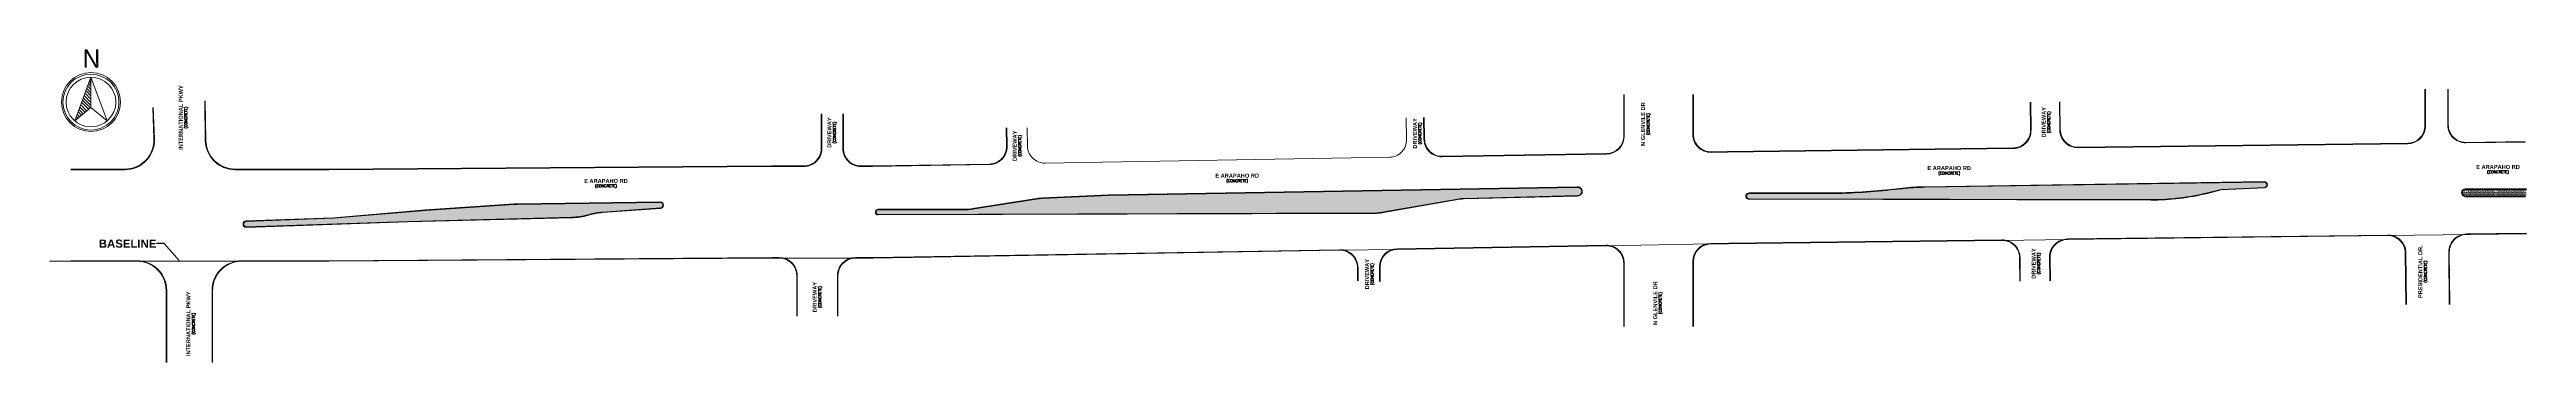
# Model space of a CAD drawing. Header units: inches. Extents: x 314 to 2439, y 294 to 563.
import ezdxf
from ezdxf.enums import TextEntityAlignment as Align

# ---------------------------------------------------------------- set-up
doc = ezdxf.new("R2010")
doc.units = ezdxf.units.IN
doc.header["$MEASUREMENT"] = 0
for name, color, linetype, lineweight in [('ANNOTATION', 7, 'Continuous', 0), ('BASELINE', 6, 'Continuous', 0), ('CONST-TXT', 240, 'Continuous', 0), ('LANDSCAPE', 3, 'Continuous', 0)]:
    doc.layers.add(name, color=color, linetype=linetype, lineweight=lineweight)
doc.layers.add('NORTH', color=7, linetype='Continuous')
doc.layers.add('ROAD', color=7, linetype='Continuous')
doc.styles.add('BOLD-1', font='cb-ld.shx')
doc.styles.add('CONST-TXT', font='arialbd.ttf', dxfattribs={"height": 0.0625})
doc.styles.add('ST-NAME-TXT', font='arialbd.ttf', dxfattribs={"height": 3.4728})
doc.styles.add('TEXT', font='romans.shx', dxfattribs={"width": 0.9, "height": 2.5})
doc.dimstyles.new('1-40 SCALE', dxfattribs={"dimtxt": 2.5, "dimasz": 3, "dimexe": 2, "dimexo": 2, "dimgap": 0.09, "dimtad": 0, "dimdec": 0, "dimzin": 0, "dimdsep": 46, "dimtxsty": 'TEXT', "dimcen": 0.09, "dimadec": 0, "dimazin": 0, "dimtfac": 1, "dimtdec": 0, "dimtofl": 0, "dimtmove": 0, "dimatfit": 0, "dimfxl": 1, "dimtolj": 1, "dimtzin": 0, "dimarcsym": 0})

# ---------------------------------------------------------------- blocks, each defined once
blk = doc.blocks.new('*X99')
at = {"color": 0}
for p, q in [((121.9, 581.6), (122.4, 582)), ((122.7, 580.6), (123.6, 581.5)), ((123.5, 579.6), (124.9, 581)), ((124.3, 578.6), (126.2, 580.5)), ((125.1, 577.7), (127.5, 580.1)), ((125.9, 576.7), (128.8, 579.6)), ((126.7, 575.7), (130.1, 579.1)), ((127.5, 574.7), (131.4, 578.6)), ((128.3, 573.8), (132.7, 578.2)), ((129.8, 573.5), (134, 577.7)), ((131.5, 573.5), (135.3, 577.2)), ((133.3, 573.5), (136.5, 576.7)), ((135.1, 573.5), (137.8, 576.2)), ((136.8, 573.5), (139.1, 575.8)), ((138.6, 573.5), (140.4, 575.3)), ((140.4, 573.5), (141.7, 574.8)), ((142.1, 573.5), (143, 574.3)), ((143.9, 573.5), (144.3, 573.9))]:
    blk.add_line(p, q, dxfattribs=at)
blk = doc.blocks.new('NORTH')
at = {"layer": 'NORTH', "lineweight": 0}
blk.add_line((0, -0.04), (0, 0.178), dxfattribs=at)
blk.add_lwpolyline([(-0.116, -0.135), (0, 0.178), (0.116, -0.135), (0, -0.04)], close=True, dxfattribs=at)
for radius in [0.211, 0.2, 0.178]:
    blk.add_circle((0, 0), radius, dxfattribs=at)
at = {"layer": 'NORTH', "lineweight": 0, "xscale": 0.01298024604006177, "yscale": 0.01298024604006177, "zscale": 0.01298024604006177, "rotation": 89.99946431515104}
blk.add_blockref('*X99', (7.444, -1.709), dxfattribs=at)
at = {"layer": 'NORTH', "lineweight": 0, "style": 'BOLD-1'}
blk.add_text('N', height=0.13, rotation=359.9995, dxfattribs=at).set_placement((0.003, 0.247), align=Align.CENTER)
blk = doc.blocks.new('NORTH 1')
at = {"layer": 'NORTH', "lineweight": 0}
blk.add_blockref('NORTH', (0, 0), dxfattribs=at)

msp = doc.modelspace()

# ---------------------------------------------------------------- hatches: boundary and pattern name
at = {"layer": 'LANDSCAPE'}
h = msp.add_hatch(dxfattribs=at)
h.set_pattern_fill('GRASS', color=256)
h.paths.add_polyline_path([(1524.1, 435.1, -0.036761), (1527.9, 435.4), (1625, 437.9, 1.106929), (1625, 444.8), (1223, 437.9), (1166.3, 435.2, 0.050712), (1161.1, 434.7), (1106.2, 426.1, -0.050712), (1101.2, 425.6), (1025.1, 425.6, 0.894457), (1025.1, 421.6), (1452.9, 423, 0.042281), (1457.3, 423.4)])
h.paths.add_polyline_path([(2165.7, 440.2), (2177.6, 443.1), (2214.7, 444.8, 0.897187), (2214.7, 449.3), (1923.2, 444.9, 0.023874), (1904.1, 443.7), (1893.9, 442.6, -0.027607), (1838.8, 439.5), (1772.4, 439.5, 1), (1772.4, 435.1), (2117.1, 434.3, 0.06138)])
h = msp.add_hatch(dxfattribs=at)
h.set_pattern_fill('GRASS', color=256)
h.paths.add_polyline_path([(838.3, 427.2, 0.949847), (838.3, 431.9), (715.6, 430.2, 0.012971), (712.8, 430.1), (636.9, 425.1), (557.7, 418.3), (482.9, 415.5, 0.970052), (482.9, 411), (621.5, 415.6), (762.3, 419.2, 0.06368), (776.1, 421.3), (777.2, 421.6, -0.052096), (788.5, 423.6)])
h = msp.add_hatch(dxfattribs=at)
h.set_pattern_fill('GRASS', color=256)
h.paths.add_polyline_path([(2439.5, 443.1), (2386.9, 443.1, 0.90485), (2386.9, 437.3), (2438.8, 437.3)])

# ---------------------------------------------------------------- linework, layer by layer
at = {"layer": 'BASELINE', "lineweight": 0, "flags": 128}
msp.add_lwpolyline([(314.2, 381.3), (479.1, 381.3), (554.1, 381.3), (933.8, 384), (940.3, 384), (1005.7, 384), (1020.9, 384), (1421.1, 390.8), (1470.5, 391.6), (1649.9, 394.7), (1739.4, 396.2), (1754.9, 396.4), (1989.3, 399.3), (2045.6, 400), (2320.3, 403.4), (2439.5, 404.9)], dxfattribs=at)
at = {"layer": 'ROAD', "lineweight": 0, "flags": 128}
for points in [[(402.7, 513.5), (403.7, 486.4, -0.424763), (378.7, 460.5), (332.3, 460.5)], [(403.2, 513.5), (404.2, 486.4, -0.424763), (378.7, 460), (332.3, 460)], [(447.3, 519.3), (447.8, 485.2, 0.409912), (473.3, 460), (553.8, 460), (933.5, 462.7), (961.3, 462.7, 0.414214), (976.8, 478.2), (976.8, 507.9)], [(447.8, 519.3), (448.3, 485.2, 0.409912), (473.3, 460.5), (553.8, 460.5), (933.5, 463.2), (961.3, 463.2, 0.414214), (976.3, 478.2), (976.3, 507.9)], [(1493.2, 504.8), (1493.5, 486.2, 0.414214), (1509.3, 471), (1650.2, 473.4, 0.40924), (1665.4, 488.9), (1665.4, 524.5)], [(1493.7, 504.9), (1494, 486.2, 0.414214), (1509.3, 471.5), (1650.2, 473.9, 0.40924), (1664.9, 488.9), (1664.9, 524.5)], [(2014.1, 518), (2014.4, 493.9, -0.414214), (1999.1, 478.2), (1753.8, 475.1), (1739.9, 474.9, -0.419205), (1724.2, 490.4), (1724.2, 524.5)], [(2013.6, 518), (2013.9, 493.9, -0.414214), (1999.1, 478.7), (1753.8, 475.6), (1739.9, 475.4, -0.419205), (1724.7, 490.4), (1724.7, 524.5)], [(2038.7, 518.3), (2039, 494.2, 0.414214), (2054.7, 478.9), (2337.6, 482.3, 0.410599), (2352.9, 497.8), (2352.9, 529.3)], [(2039.2, 518.3), (2039.5, 494.2, 0.414214), (2054.7, 479.4), (2337.6, 482.8, 0.410599), (2352.4, 497.8), (2352.4, 529.3)], [(2371.9, 529.3), (2371.9, 498.5, 0.417838), (2387.6, 483), (2438.5, 483.6)], [(2372.4, 529.3), (2372.4, 498.5, 0.417838), (2387.6, 483.5), (2438.5, 484.1)], [(1135.5, 496), (1135.8, 480.1, -0.414214), (1120.6, 464.4), (1020.3, 462.7), (1010.4, 462.7, -0.414214), (994.9, 478.2), (994.9, 507.9)], [(1135, 496), (1135.3, 480.1, -0.414214), (1120.6, 464.9), (1020.2, 463.2), (1010.4, 463.2, -0.414214), (995.4, 478.2), (995.4, 507.9)], [(1478.3, 504.6), (1478.6, 486, -0.414214), (1463.8, 470.7), (1168.4, 465.7, -0.414214), (1153.2, 480.4), (1152.9, 496)], [(482.9, 415.5), (557.7, 418.3), (636.9, 425.1), (712.8, 430.1, -0.012971), (715.6, 430.2), (838.3, 431.9, -0.949847), (838.3, 427.2), (788.5, 423.6, 0.052096), (777.2, 421.6), (776.1, 421.3, -0.06368), (762.3, 419.2), (621.5, 415.6), (482.9, 411, -0.970052), (482.9, 415.5)], [(2438.8, 436.8), (2386.9, 436.8, -0.911813), (2386.9, 443.6), (2439.5, 443.6)], [(2438.8, 437.3), (2386.9, 437.3, -0.90485), (2386.9, 443.1), (2439.5, 443.1)], [(2336.5, 344.2), (2336, 388.6, 0.414214), (2320.3, 403.9), (2045.6, 400.5, 0.414214), (2030.3, 384.9), (2030.5, 364.5)], [(2373.3, 344.2), (2372.8, 389.1, -0.414214), (2388.1, 404.8), (2439.5, 405.4)], [(2373.8, 344.2), (2373.3, 389.1, -0.414214), (2388.1, 404.3), (2439.5, 404.9)], [(453.6, 294.4), (453.6, 356.3, -0.414214), (479.1, 381.8), (554.1, 381.8), (933.8, 384.5), (940.3, 384.5, -0.414214), (955.8, 369), (955.8, 334.2)], [(454.1, 294.4), (454.1, 356.3, -0.414214), (479.1, 381.3), (554.1, 381.3), (933.8, 384), (940.3, 384, -0.414214), (955.3, 369), (955.3, 334.2)], [(1436.9, 364.4), (1436.9, 375.8, 0.419205), (1421.1, 391.3), (1020.9, 384.5), (1005.7, 384.5, 0.414214), (990.2, 369), (990.2, 334.2)], [(1436.4, 364.4), (1436.4, 375.8, 0.419205), (1421.1, 390.8), (1020.9, 384), (1005.7, 384, 0.414214), (990.7, 369), (990.7, 334.2)], [(1665.4, 325.3), (1665.4, 379.7, 0.419205), (1649.7, 395.2), (1470.5, 392.1, 0.40924), (1455.3, 376.6), (1455.3, 364)], [(1664.9, 325.3), (1664.9, 379.7, 0.419205), (1649.7, 394.7), (1470.5, 391.6, 0.40924), (1455.8, 376.6), (1455.8, 364)], [(2005.2, 364.2), (2005, 384.5, 0.414214), (1989.3, 399.8), (1754.9, 396.9), (1739.4, 396.7, 0.40924), (1724.2, 381.2), (1724.2, 325.3)], [(2004.7, 364.2), (2004.5, 384.5, 0.414214), (1989.3, 399.3), (1754.9, 396.4), (1739.4, 396.2, 0.40924), (1724.7, 381.2), (1724.7, 325.3)], [(2336, 344.2), (2335.5, 388.6, 0.414214), (2320.3, 403.4), (2045.6, 400, 0.414214), (2030.8, 384.9), (2031, 364.5)], [(332.3, 381.8), (389.2, 381.8, -0.414214), (414.7, 356.3), (414.7, 294.4)], [(332.3, 381.3), (389.2, 381.3, -0.414214), (414.2, 356.3), (414.2, 294.4)]]:
    msp.add_lwpolyline(points, format="xyb", dxfattribs=at)
for points in [[(1772.4, 434.6), (2117.1, 433.8, 0.06138), (2165.8, 439.7), (2177.6, 442.6), (2214.7, 444.3, 0.905253), (2214.7, 449.8), (1923.2, 445.4, 0.023874), (1904.1, 444.2), (1893.8, 443.1, -0.027607), (1838.8, 440), (1772.4, 440, 1.0054)], [(1772.4, 435.1), (2117.1, 434.3, 0.06138), (2165.7, 440.2), (2177.6, 443.1), (2214.7, 444.8, 0.897187), (2214.7, 449.3), (1923.2, 444.9, 0.023874), (1904.1, 443.7), (1893.9, 442.6, -0.027607), (1838.8, 439.5), (1772.4, 439.5, 1.006116)], [(482.9, 416), (557.7, 418.8), (636.8, 425.6), (712.8, 430.6, -0.012971), (715.6, 430.7), (838.3, 432.4, -0.951792), (838.3, 426.7), (788.5, 423.1, 0.052096), (777.4, 421.1), (776.3, 420.8, -0.06368), (762.3, 418.7), (621.5, 415.1), (482.9, 410.5, -0.972671)], [(1025.1, 421.1), (1452.9, 422.5, 0.042281), (1457.4, 422.9), (1524.2, 434.6, -0.036761), (1527.9, 434.9), (1624.9, 437.4, 1.099307), (1624.9, 445.3), (1222.9, 438.4), (1166.3, 435.7, 0.050485), (1161, 435.2), (1106.2, 426.6, -0.050834), (1101.2, 426.1), (1025.1, 426.1, 0.905255)], [(1025.1, 421.6), (1452.9, 423, 0.042281), (1457.3, 423.4), (1524.1, 435.1, -0.036761), (1527.9, 435.4), (1625, 437.9, 1.106929), (1625, 444.8), (1223, 437.9), (1166.3, 435.2, 0.050712), (1161.1, 434.7), (1106.2, 426.1, -0.050712), (1101.2, 425.6), (1025.1, 425.6, 0.894457)]]:
    msp.add_lwpolyline(points, format="xyb", close=True, dxfattribs=at)

# ---------------------------------------------------------------- block references
at = {"layer": 'NORTH', "lineweight": 0, "xscale": 120, "yscale": 120, "zscale": 120}
msp.add_blockref('NORTH 1', (349.7, 518.1), dxfattribs=at)

# ---------------------------------------------------------------- texts
at = {"layer": 'ANNOTATION', "style": 'ST-NAME-TXT'}
for s, height, p in [('INTERNATIONAL PKWY', 3.473, (426.8, 504.8)), ('N GLENVILE DR', 3.473, (1681.5, 499.2)), ('DRIVEWAY', 3.47, (2025.3, 500.8)), ('DRIVEWAY', 3.47, (983.3, 491.9)), ('DRIVEWAY', 3.47, (1142.4, 480.5)), ('DRIVEWAY', 3.47, (1485.7, 491.2)), ('DRIVEWAY', 3.47, (1444.7, 370.3)), ('DRIVEWAY', 3.47, (2016.6, 379.4)), ('PRESIDENTIAL DR.', 3.473, (2348.4, 372.4)), ('DRIVEWAY', 3.47, (970.8, 350.6)), ('N GLENVILE DR', 3.473, (1691.9, 345.4)), ('INTERNATIONAL PKWY', 3.473, (433.3, 327.7))]:
    msp.add_text(s, height=height, rotation=90, dxfattribs=at).set_placement(p, align=Align.MIDDLE)
at = {"layer": 'ANNOTATION', "color": 7, "style": 'TEXT'}
for p in [(431.3, 504.8), (987.8, 491.9), (1146.9, 480.5), (1490.2, 491.2), (1686, 499.2), (2029.8, 500.8), (2021.1, 379.4), (1449.2, 370.3), (2352.9, 372.4), (975.3, 350.6), (1696.4, 345.4), (437.8, 327.7)]:
    msp.add_text('(CONCRETE)', height=2.32, rotation=90, dxfattribs=at).set_placement(p, align=Align.MIDDLE)
at = {"layer": 'ANNOTATION', "style": 'ST-NAME-TXT'}
for p in [(791.6, 450.4), (1333.2, 454.9), (1944.2, 461.4), (2415.1, 462.4)]:
    msp.add_text('E ARAPAHO RD', height=3.473, dxfattribs=at).set_placement(p, align=Align.MIDDLE)
at = {"layer": 'ANNOTATION', "color": 7, "style": 'TEXT'}
for p in [(791.6, 445.9), (1333.2, 450.4), (1944.2, 456.9), (2415.1, 457.9)]:
    msp.add_text('(CONCRETE)', height=2.32, dxfattribs=at).set_placement(p, align=Align.MIDDLE)
at = {"layer": 'CONST-TXT', "color": 240, "style": 'CONST-TXT'}
msp.add_text('BASELINE', height=7, dxfattribs=at).set_placement((356.4, 393))

# ---------------------------------------------------------------- leaders
at = {"layer": 'CONST-TXT', "color": 240}
msp.add_leader([(425.3, 382.1), (412.5, 396.6), (405.9, 396.6)], dimstyle='1-40 SCALE', override={"dimgap": 0.09, "dimtad": 0}, dxfattribs=at)

doc.saveas('drawing.dxf')
